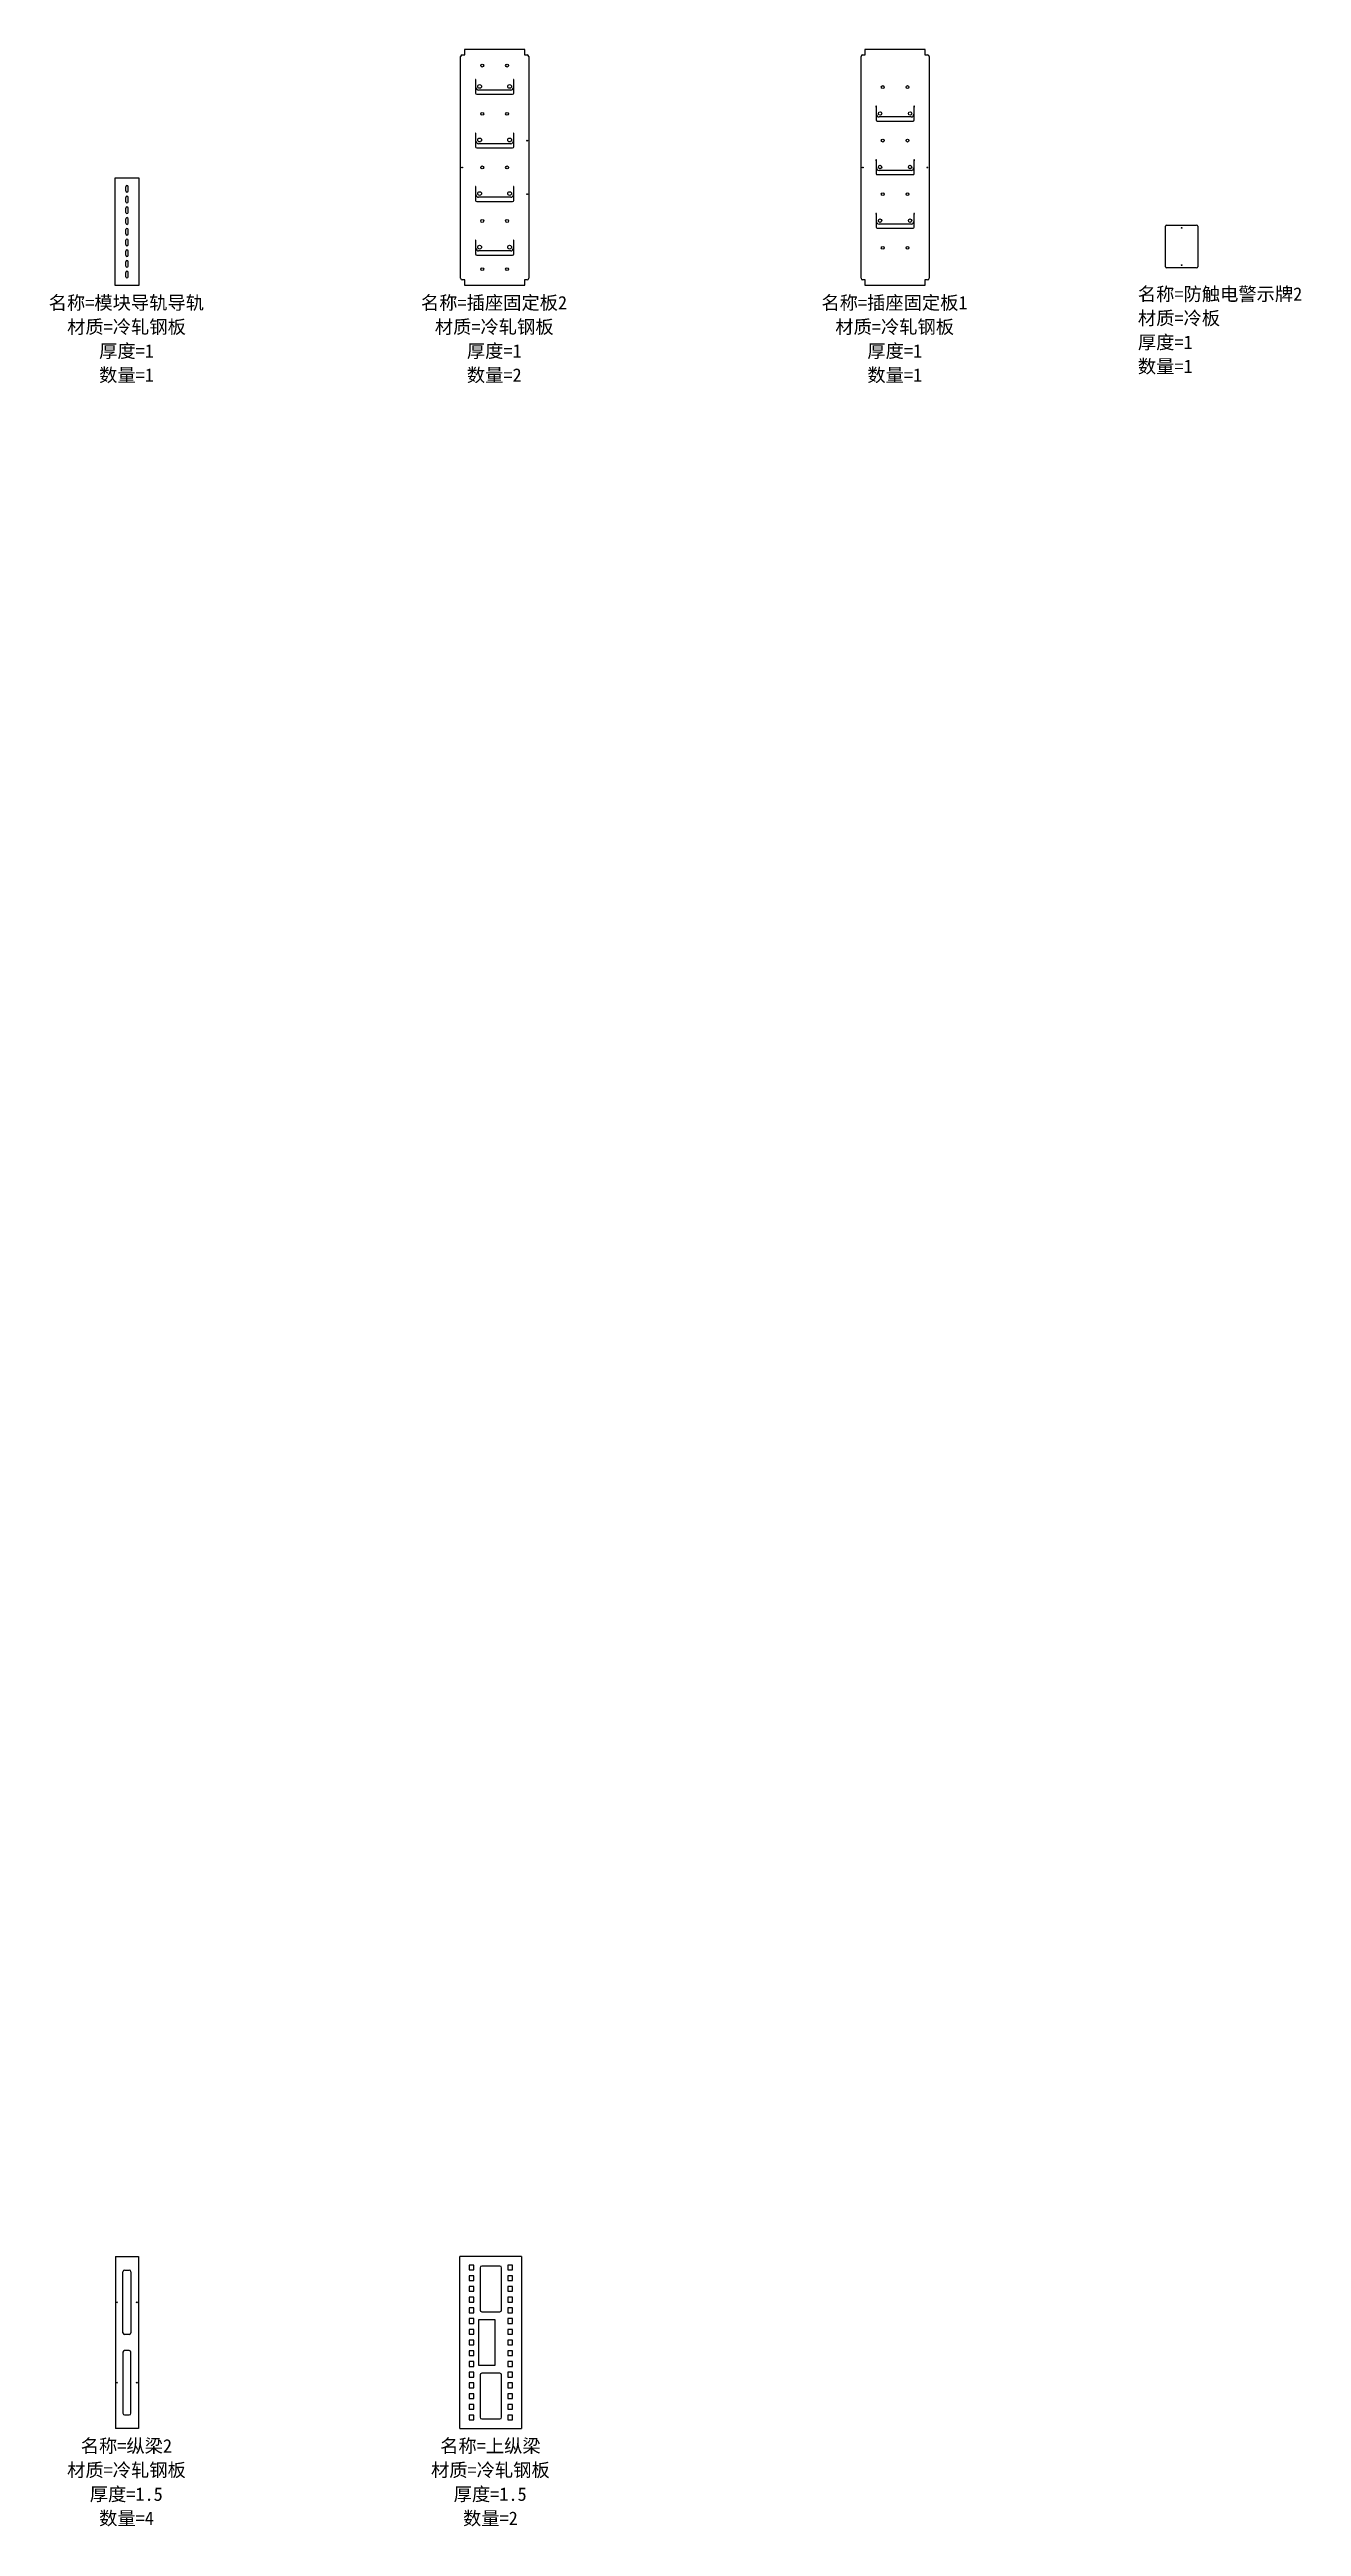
# Model space of a CAD drawing. Header units: millimetres. Extents: x -250 to 8109, y -26183 to 821.
# Drawn here: x -144 to 2192, y -16183 to -11560 of the extents above; entities that cross this region are included whole.
import ezdxf

# ---------------------------------------------------------------- set-up
doc = ezdxf.new("R2010")
doc.units = ezdxf.units.MM
doc.layers.add('零件信息', color=131, linetype='Continuous')
doc.styles.add('SLDTEXTSTYLE1', font='', dxfattribs={"bigfont": 'bigfont'})
doc.styles.get('SLDTEXTSTYLE1').set_extended_font_data('宋体')

msp = doc.modelspace()

# ---------------------------------------------------------------- texts
at = {"layer": '零件信息', "char_height": 25, "style": 'SLDTEXTSTYLE1'}
for s, insert, attachment_point in [('名称=模块导轨导轨', (-1, -12020), 2), ('名称=插座固定板2', (685, -12020), 2), ('名称=插座固定板1', (1432.3, -12020), 2), ('名称=防触电警示牌2', (1886.4, -12003.8), 1), ('材质=冷轧钢板', (-0.8, -12065), 2), ('材质=冷轧钢板', (685.4, -12065), 2), ('材质=冷轧钢板', (1432.6, -12065), 2), ('材质=冷板', (1886.4, -12048.8), 1), ('厚度=1', (-0.7, -12110), 2), ('厚度=1', (685.5, -12110), 2), ('厚度=1', (1432.7, -12110), 2), ('厚度=1', (1886.4, -12093.8), 1), ('数量=1', (-0.7, -12155), 2), ('数量=2', (685.5, -12155), 2), ('数量=1', (1432.7, -12155), 2), ('数量=1', (1886.4, -12138.8), 1), ('名称=纵梁2', (-0.9, -16020), 2), ('名称=上纵梁', (678.3, -16020), 2), ('材质=冷轧钢板', (-0.8, -16065), 2), ('材质=冷轧钢板', (678.2, -16065), 2), ('厚度=1.5', (-1.2, -16110), 2), ('厚度=1.5', (677.8, -16110), 2), ('数量=4', (-0.7, -16155), 2), ('数量=2', (678.3, -16155), 2)]:
    msp.add_mtext(s, dxfattribs=dict(at, insert=insert, attachment_point=attachment_point))

# ---------------------------------------------------------------- linework, layer by layer
at = {"color": 7, "linetype": 'Continuous', "lineweight": 25}
for p, q in [((622.6, -11987), (622.6, -11573)), ((625.6, -11570), (630.5, -11570)), ((629.9, -11560), (629.9, -11569.5)), ((742.5, -11560), (629.9, -11560)), ((630.5, -11569.5), (629.9, -11569.5)), ((630.5, -11570), (630.5, -11569.5)), ((742.5, -11569.5), (741.9, -11569.5)), ((741.9, -11569.5), (741.9, -11570)), ((741.9, -11570), (746.8, -11570)), ((742.5, -11569.5), (742.5, -11560)), ((749.8, -11573), (749.8, -11987)), ((1369.8, -11987), (1369.8, -11573)), ((1372.8, -11570), (1377.7, -11570)), ((1377.1, -11560), (1377.1, -11569.5)), ((1489.7, -11560), (1377.1, -11560)), ((1377.7, -11569.5), (1377.1, -11569.5)), ((1377.7, -11570), (1377.7, -11569.5)), ((1489.7, -11569.5), (1489.1, -11569.5)), ((1489.1, -11569.5), (1489.1, -11570)), ((1489.1, -11570), (1494, -11570)), ((1489.7, -11569.5), (1489.7, -11560)), ((1497, -11573), (1497, -11987)), ((651.2, -11615.9), (650.2, -11615.9)), ((650.2, -11615.9), (650.2, -11617.5)), ((650.2, -11617.5), (650.7, -11617.5)), ((650.7, -11617.5), (650.7, -11641.5)), ((651.2, -11630.8), (651.2, -11615.9)), ((652.7, -11643.5), (719.7, -11643.5)), ((716.2, -11635.8), (656.2, -11635.8)), ((722.2, -11615.9), (721.2, -11615.9)), ((721.2, -11615.9), (721.2, -11630.8)), ((721.7, -11641.5), (721.7, -11617.5)), ((721.7, -11617.5), (722.2, -11617.5)), ((722.2, -11617.5), (722.2, -11615.9)), ((1398.4, -11665.9), (1397.4, -11665.9)), ((1397.4, -11665.9), (1397.4, -11667.5)), ((1397.4, -11667.5), (1397.9, -11667.5)), ((1397.9, -11667.5), (1397.9, -11691.5)), ((1398.4, -11680.8), (1398.4, -11665.9)), ((1399.9, -11693.5), (1466.9, -11693.5)), ((1463.4, -11685.8), (1403.4, -11685.8)), ((1469.4, -11665.9), (1468.4, -11665.9)), ((1468.4, -11665.9), (1468.4, -11680.8)), ((1468.9, -11691.5), (1468.9, -11667.5)), ((1468.9, -11667.5), (1469.4, -11667.5)), ((1469.4, -11667.5), (1469.4, -11665.9)), ((651.2, -11715.9), (650.2, -11715.9)), ((650.2, -11715.9), (650.2, -11717.5)), ((650.2, -11717.5), (650.7, -11717.5)), ((650.7, -11717.5), (650.7, -11741.5)), ((651.2, -11730.8), (651.2, -11715.9)), ((716.2, -11735.8), (656.2, -11735.8)), ((722.2, -11715.9), (721.2, -11715.9)), ((721.2, -11715.9), (721.2, -11730.8)), ((721.7, -11741.5), (721.7, -11717.5)), ((721.7, -11717.5), (722.2, -11717.5)), ((722.2, -11717.5), (722.2, -11715.9)), ((652.7, -11743.5), (719.7, -11743.5)), ((1398.4, -11765.9), (1397.4, -11765.9)), ((1397.4, -11765.9), (1397.4, -11767.5)), ((1397.4, -11767.5), (1397.9, -11767.5)), ((1397.9, -11767.5), (1397.9, -11791.5)), ((1398.4, -11780.8), (1398.4, -11765.9)), ((1463.4, -11785.8), (1403.4, -11785.8)), ((1469.4, -11765.9), (1468.4, -11765.9)), ((1468.4, -11765.9), (1468.4, -11780.8)), ((1468.9, -11791.5), (1468.9, -11767.5)), ((1468.9, -11767.5), (1469.4, -11767.5)), ((1469.4, -11767.5), (1469.4, -11765.9)), ((-22.6, -11800), (-22.6, -12000)), ((22.6, -11800), (-22.6, -11800)), ((-2.3, -11816), (-2.3, -11824)), ((2.2, -11824), (2.2, -11816)), ((22.6, -12000), (22.6, -11800)), ((651.2, -11815.9), (650.2, -11815.9)), ((650.2, -11815.9), (650.2, -11817.5)), ((650.2, -11817.5), (650.7, -11817.5)), ((650.7, -11817.5), (650.7, -11841.5)), ((651.2, -11830.8), (651.2, -11815.9)), ((722.2, -11815.9), (721.2, -11815.9)), ((721.2, -11815.9), (721.2, -11830.8)), ((721.7, -11841.5), (721.7, -11817.5)), ((721.7, -11817.5), (722.2, -11817.5)), ((722.2, -11817.5), (722.2, -11815.9)), ((1399.9, -11793.5), (1466.9, -11793.5)), ((-2.3, -11836), (-2.3, -11844)), ((-2.3, -11856), (-2.3, -11864)), ((-2.3, -11876), (-2.3, -11884)), ((2.2, -11844), (2.2, -11836)), ((2.2, -11864), (2.2, -11856)), ((2.2, -11884), (2.2, -11876)), ((652.7, -11843.5), (719.7, -11843.5)), ((716.2, -11835.8), (656.2, -11835.8)), ((1398.4, -11865.9), (1397.4, -11865.9)), ((1397.4, -11865.9), (1397.4, -11867.5)), ((1397.4, -11867.5), (1397.9, -11867.5)), ((1397.9, -11867.5), (1397.9, -11891.5)), ((1398.4, -11880.8), (1398.4, -11865.9)), ((1469.4, -11865.9), (1468.4, -11865.9)), ((1468.4, -11865.9), (1468.4, -11880.8)), ((1468.9, -11891.5), (1468.9, -11867.5)), ((1468.9, -11867.5), (1469.4, -11867.5)), ((1469.4, -11867.5), (1469.4, -11865.9)), ((-2.3, -11896), (-2.3, -11904)), ((-2.3, -11916), (-2.3, -11924)), ((2.2, -11904), (2.2, -11896)), ((2.2, -11924), (2.2, -11916)), ((651.2, -11915.9), (650.2, -11915.9)), ((650.2, -11915.9), (650.2, -11917.5)), ((650.2, -11917.5), (650.7, -11917.5)), ((650.7, -11917.5), (650.7, -11941.5)), ((651.2, -11930.8), (651.2, -11915.9)), ((722.2, -11915.9), (721.2, -11915.9)), ((721.2, -11915.9), (721.2, -11930.8)), ((721.7, -11941.5), (721.7, -11917.5)), ((721.7, -11917.5), (722.2, -11917.5)), ((722.2, -11917.5), (722.2, -11915.9)), ((1399.9, -11893.5), (1466.9, -11893.5)), ((1463.4, -11885.8), (1403.4, -11885.8)), ((1938.1, -11965.7), (1938.1, -11889.6)), ((1940, -11887.6), (1996.1, -11887.6)), ((1998.1, -11889.6), (1998.1, -11965.7)), ((-2.3, -11936), (-2.3, -11944)), ((-2.3, -11956), (-2.3, -11964)), ((2.2, -11944), (2.2, -11936)), ((2.2, -11964), (2.2, -11956)), ((652.7, -11943.5), (719.7, -11943.5)), ((716.2, -11935.8), (656.2, -11935.8)), ((1996.1, -11967.6), (1940, -11967.6)), ((-22.6, -12000), (22.6, -12000)), ((-2.3, -11976), (-2.3, -11984)), ((2.2, -11984), (2.2, -11976)), ((630.5, -11990), (625.6, -11990)), ((629.9, -11990.5), (630.5, -11990.5)), ((629.9, -11990.5), (629.9, -12000)), ((629.9, -12000), (742.5, -12000)), ((630.5, -11990.5), (630.5, -11990)), ((746.8, -11990), (741.9, -11990)), ((741.9, -11990), (741.9, -11990.5)), ((741.9, -11990.5), (742.5, -11990.5)), ((742.5, -12000), (742.5, -11990.5)), ((1377.7, -11990), (1372.8, -11990)), ((1377.1, -11990.5), (1377.7, -11990.5)), ((1377.1, -11990.5), (1377.1, -12000)), ((1377.1, -12000), (1489.7, -12000)), ((1377.7, -11990.5), (1377.7, -11990)), ((1494, -11990), (1489.1, -11990)), ((1489.1, -11990), (1489.1, -11990.5)), ((1489.1, -11990.5), (1489.7, -11990.5)), ((1489.7, -12000), (1489.7, -11990.5)), ((-21.5, -15679), (-21.5, -16000)), ((-21.5, -15679), (21.5, -15679)), ((-7.5, -15821.5), (-7.5, -15707.5)), ((-4.5, -15704.5), (4.5, -15704.5)), ((7.5, -15707.5), (7.5, -15821.5)), ((21.5, -15679), (21.5, -16000)), ((621.5, -16000), (621.5, -15679)), ((736.5, -15679), (621.5, -15679)), ((647.5, -15695), (638.5, -15695)), ((638.5, -15695), (638.5, -15704)), ((638.5, -15704), (647.5, -15704)), ((647.5, -15715), (638.5, -15715)), ((638.5, -15715), (638.5, -15724)), ((647.5, -15704), (647.5, -15695)), ((647.5, -15724), (647.5, -15715)), ((659, -15700), (659, -15779)), ((696, -15697), (662, -15697)), ((699, -15779), (699, -15700)), ((710.5, -15695), (710.5, -15704)), ((719.5, -15695), (710.5, -15695)), ((710.5, -15704), (719.5, -15704)), ((710.5, -15715), (710.5, -15724)), ((719.5, -15715), (710.5, -15715)), ((719.5, -15704), (719.5, -15695)), ((719.5, -15724), (719.5, -15715)), ((736.5, -15679), (736.5, -16000)), ((638.5, -15724), (647.5, -15724)), ((647.5, -15735), (638.5, -15735)), ((638.5, -15735), (638.5, -15744)), ((638.5, -15744), (647.5, -15744)), ((647.5, -15755), (638.5, -15755)), ((638.5, -15755), (638.5, -15764)), ((647.5, -15744), (647.5, -15735)), ((647.5, -15764), (647.5, -15755)), ((710.5, -15724), (719.5, -15724)), ((710.5, -15735), (710.5, -15744)), ((719.5, -15735), (710.5, -15735)), ((710.5, -15744), (719.5, -15744)), ((710.5, -15755), (710.5, -15764)), ((719.5, -15755), (710.5, -15755)), ((719.5, -15744), (719.5, -15735)), ((719.5, -15764), (719.5, -15755)), ((638.5, -15764), (647.5, -15764)), ((647.5, -15775), (638.5, -15775)), ((638.5, -15775), (638.5, -15784)), ((638.5, -15784), (647.5, -15784)), ((647.5, -15795), (638.5, -15795)), ((638.5, -15795), (638.5, -15804)), ((638.5, -15804), (647.5, -15804)), ((647.5, -15784), (647.5, -15775)), ((647.5, -15804), (647.5, -15795)), ((687, -15797.5), (656, -15797.5)), ((656, -15797.5), (656, -15881.5)), ((662, -15782), (696, -15782)), ((687, -15881.5), (687, -15797.5)), ((710.5, -15764), (719.5, -15764)), ((710.5, -15775), (710.5, -15784)), ((719.5, -15775), (710.5, -15775)), ((710.5, -15784), (719.5, -15784)), ((710.5, -15795), (710.5, -15804)), ((719.5, -15795), (710.5, -15795)), ((710.5, -15804), (719.5, -15804)), ((719.5, -15784), (719.5, -15775)), ((719.5, -15804), (719.5, -15795)), ((4.5, -15824.5), (-4.5, -15824.5)), ((4.5, -15854.5), (-4.5, -15854.5)), ((647.5, -15815), (638.5, -15815)), ((638.5, -15815), (638.5, -15824)), ((638.5, -15824), (647.5, -15824)), ((638.5, -15835), (638.5, -15844)), ((647.5, -15835), (638.5, -15835)), ((638.5, -15844), (647.5, -15844)), ((647.5, -15855), (638.5, -15855)), ((638.5, -15855), (638.5, -15864)), ((647.5, -15824), (647.5, -15815)), ((647.5, -15844), (647.5, -15835)), ((647.5, -15864), (647.5, -15855)), ((710.5, -15815), (710.5, -15824)), ((719.5, -15815), (710.5, -15815)), ((710.5, -15824), (719.5, -15824)), ((710.5, -15835), (710.5, -15844)), ((719.5, -15835), (710.5, -15835)), ((710.5, -15844), (719.5, -15844)), ((710.5, -15855), (710.5, -15864)), ((719.5, -15855), (710.5, -15855)), ((719.5, -15824), (719.5, -15815)), ((719.5, -15844), (719.5, -15835)), ((719.5, -15864), (719.5, -15855)), ((-7.5, -15857.5), (-7.5, -15971.5)), ((7.5, -15971.5), (7.5, -15857.5)), ((638.5, -15864), (647.5, -15864)), ((647.5, -15875), (638.5, -15875)), ((638.5, -15875), (638.5, -15884)), ((638.5, -15884), (647.5, -15884)), ((647.5, -15895), (638.5, -15895)), ((638.5, -15895), (638.5, -15904)), ((647.5, -15884), (647.5, -15875)), ((647.5, -15904), (647.5, -15895)), ((656, -15881.5), (687, -15881.5)), ((659, -15900), (659, -15979)), ((696, -15897), (662, -15897)), ((699, -15979), (699, -15900)), ((710.5, -15864), (719.5, -15864)), ((710.5, -15875), (710.5, -15884)), ((719.5, -15875), (710.5, -15875)), ((710.5, -15884), (719.5, -15884)), ((710.5, -15895), (710.5, -15904)), ((719.5, -15895), (710.5, -15895)), ((719.5, -15884), (719.5, -15875)), ((719.5, -15904), (719.5, -15895)), ((638.5, -15904), (647.5, -15904)), ((647.5, -15915), (638.5, -15915)), ((638.5, -15915), (638.5, -15924)), ((638.5, -15924), (647.5, -15924)), ((647.5, -15935), (638.5, -15935)), ((638.5, -15935), (638.5, -15944)), ((638.5, -15944), (647.5, -15944)), ((647.5, -15924), (647.5, -15915)), ((647.5, -15944), (647.5, -15935)), ((710.5, -15904), (719.5, -15904)), ((710.5, -15915), (710.5, -15924)), ((719.5, -15915), (710.5, -15915)), ((710.5, -15924), (719.5, -15924)), ((710.5, -15935), (710.5, -15944)), ((719.5, -15935), (710.5, -15935)), ((710.5, -15944), (719.5, -15944)), ((719.5, -15924), (719.5, -15915)), ((719.5, -15944), (719.5, -15935)), ((-4.5, -15974.5), (4.5, -15974.5)), ((647.5, -15955), (638.5, -15955)), ((638.5, -15955), (638.5, -15964)), ((638.5, -15964), (647.5, -15964)), ((647.5, -15975), (638.5, -15975)), ((638.5, -15975), (638.5, -15984)), ((638.5, -15984), (647.5, -15984)), ((647.5, -15964), (647.5, -15955)), ((647.5, -15984), (647.5, -15975)), ((662, -15982), (696, -15982)), ((710.5, -15955), (710.5, -15964)), ((719.5, -15955), (710.5, -15955)), ((710.5, -15964), (719.5, -15964)), ((710.5, -15975), (710.5, -15984)), ((719.5, -15975), (710.5, -15975)), ((710.5, -15984), (719.5, -15984)), ((719.5, -15964), (719.5, -15955)), ((719.5, -15984), (719.5, -15975)), ((21.5, -16000), (-21.5, -16000)), ((621.5, -16000), (736.5, -16000))]:
    msp.add_line(p, q, dxfattribs=at)
for centre, radius in [((663.1, -11590), 2.7), ((709.3, -11590), 2.7), ((658.2, -11628.8), 3.5), ((714.2, -11628.8), 3.5), ((1410.3, -11630), 2.7), ((1456.5, -11630), 2.7), ((663.1, -11680), 2.7), ((709.3, -11680), 2.7), ((1405.4, -11679.3), 3.25), ((1461.4, -11679.3), 3.25), ((658.2, -11728.8), 3.5), ((714.2, -11728.8), 3.5), ((746.8, -11730), 0.75), ((1410.3, -11730), 2.7), ((1456.5, -11730), 2.7), ((625.6, -11780), 0.75), ((663.1, -11780), 2.7), ((709.3, -11780), 2.7), ((1373.3, -11780), 0.75), ((1405.4, -11779.3), 3.25), ((1461.4, -11779.3), 3.25), ((1493.5, -11780), 0.75), ((658.2, -11828.8), 3.5), ((714.2, -11828.8), 3.5), ((746.8, -11830), 0.75), ((1410.3, -11830), 2.7), ((1456.5, -11830), 2.7), ((663.1, -11880), 2.7), ((709.3, -11880), 2.7), ((1405.4, -11879.3), 3.25), ((1461.4, -11879.3), 3.25), ((658.2, -11928.8), 3.5), ((714.2, -11928.8), 3.5), ((1968.1, -11892.6), 0.75), ((663.1, -11970), 2.7), ((709.3, -11970), 2.7), ((1410.3, -11930), 2.7), ((1456.5, -11930), 2.7), ((1968.1, -11962.6), 0.75), ((-18.5, -15764.5), 0.75), ((18.5, -15764.5), 0.75), ((-18.5, -15914.5), 0.75), ((18.5, -15914.5), 0.75)]:
    msp.add_circle(centre, radius, dxfattribs=at)
for centre, radius, start, end in [((625.6, -11573), 3, 90, 180), ((746.8, -11573), 3, 0, 90), ((1372.8, -11573), 3, 90, 180), ((1494, -11573), 3, 0, 90), ((652.7, -11641.5), 2, 180, 270), ((656.2, -11630.8), 5, 180, 270), ((716.2, -11630.8), 5, 270, 0), ((719.7, -11641.5), 2, 270, 0), ((1399.9, -11691.5), 2, 180, 270), ((1403.4, -11680.8), 5, 180, 270), ((1463.4, -11680.8), 5, 270, 0), ((1466.9, -11691.5), 2, 270, 0), ((652.7, -11741.5), 2, 180, 270), ((656.2, -11730.8), 5, 180, 270), ((716.2, -11730.8), 5, 270, 0), ((719.7, -11741.5), 2, 270, 0), ((1403.4, -11780.8), 5, 180, 270), ((1463.4, -11780.8), 5, 270, 0), ((0, -11816), 2.25, 0, 180), ((0, -11824), 2.25, 180, 0), ((0, -11836), 2.25, 0, 180), ((656.2, -11830.8), 5, 180, 270), ((716.2, -11830.8), 5, 270, 0), ((1399.9, -11791.5), 2, 180, 270), ((1466.9, -11791.5), 2, 270, 0), ((0, -11844), 2.25, 180, 0), ((0, -11856), 2.25, 0, 180), ((0, -11864), 2.25, 180, 0), ((0, -11876), 2.25, 0, 180), ((652.7, -11841.5), 2, 180, 270), ((719.7, -11841.5), 2, 270, 0), ((0, -11884), 2.25, 180, 0), ((0, -11896), 2.25, 0, 180), ((0, -11904), 2.25, 180, 0), ((0, -11916), 2.25, 0, 180), ((0, -11924), 2.25, 180, 0), ((1399.9, -11891.5), 2, 180, 270), ((1403.4, -11880.8), 5, 180, 270), ((1463.4, -11880.8), 5, 270, 0), ((1466.9, -11891.5), 2, 270, 0), ((1940, -11889.6), 1.95, 90, 180), ((1996.1, -11889.6), 1.95, 0, 90), ((0, -11936), 2.25, 0, 180), ((0, -11944), 2.25, 180, 0), ((0, -11956), 2.25, 0, 180), ((0, -11964), 2.25, 180, 0), ((652.7, -11941.5), 2, 180, 270), ((656.2, -11930.8), 5, 180, 270), ((716.2, -11930.8), 5, 270, 0), ((719.7, -11941.5), 2, 270, 0), ((1940, -11965.7), 1.95, 180, 270), ((1996.1, -11965.7), 1.95, 270, 0), ((0, -11976), 2.25, 0, 180), ((0, -11984), 2.25, 180, 0), ((625.6, -11987), 3, 180, 270), ((746.8, -11987), 3, 270, 0), ((1372.8, -11987), 3, 180, 270), ((1494, -11987), 3, 270, 0), ((-4.5, -15707.5), 3, 90, 180), ((4.5, -15707.5), 3, 0, 90), ((662, -15700), 3, 90, 180), ((696, -15700), 3, 0, 90), ((662, -15779), 3, 180, 270), ((696, -15779), 3, 270, 0), ((-4.5, -15821.5), 3, 180, 270), ((-4.5, -15857.5), 3, 90, 180), ((4.5, -15821.5), 3, 270, 0), ((4.5, -15857.5), 3, 0, 90), ((662, -15900), 3, 90, 180), ((696, -15900), 3, 0, 90), ((-4.5, -15971.5), 3, 180, 270), ((4.5, -15971.5), 3, 270, 0), ((662, -15979), 3, 180, 270), ((696, -15979), 3, 270, 0)]:
    msp.add_arc(centre, radius, start, end, dxfattribs=at)

msp.set_redraw_order([(e.dxf.handle, doc.entitydb.next_handle()) for e in msp.query("TEXT MTEXT ATTDEF DIMENSION ARC_DIMENSION")])  # texts and dimensions are drawn at this point

doc.saveas('drawing.dxf')
